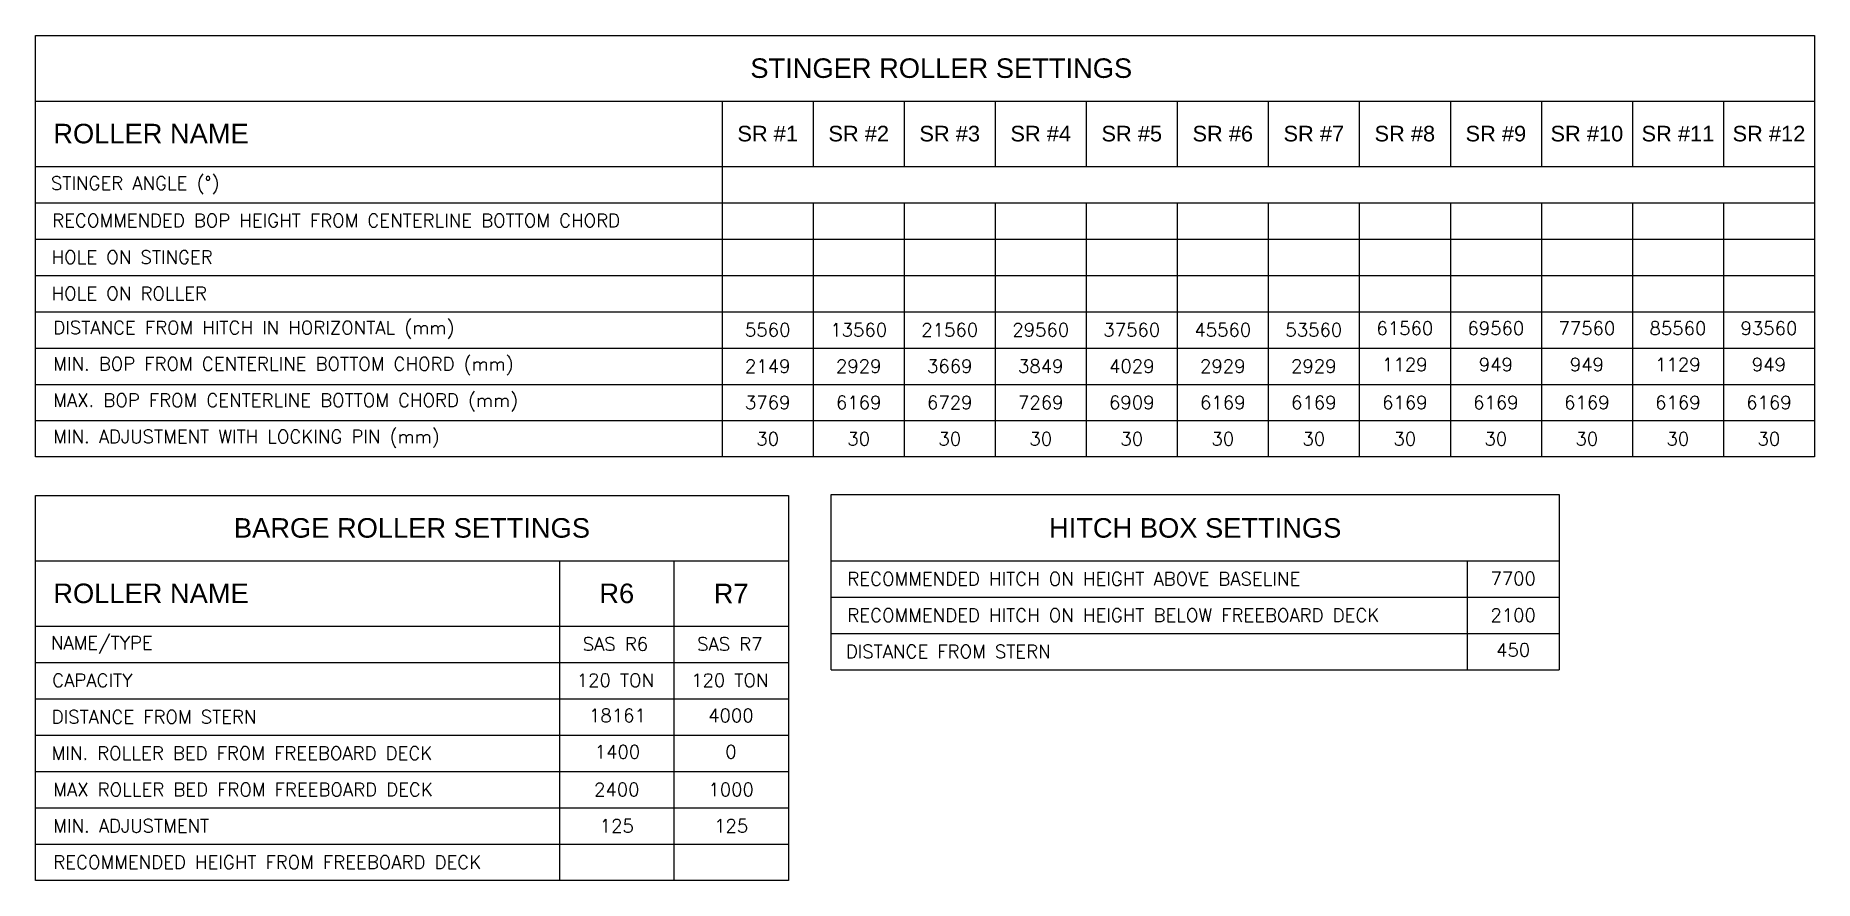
# Model space of a CAD drawing. Extents: x -77424 to 170509, y -26698 to 150000.
# Drawn here: x 0 to 91118, y 106726 to 150000 of the extents above; entities that cross this region are included whole.
import ezdxf

# ---------------------------------------------------------------- set-up
doc = ezdxf.new("R2010")
doc.units = 0
doc.header["$LTSCALE"] = 3.5
doc.header["$MEASUREMENT"] = 0
doc.layers.get('0').update_dxf_attribs({"linetype": 'CONTINUOUS'})
doc.layers.add('DIM', color=1, linetype='CONTINUOUS')
doc.styles.add('ROMANS', font='romans')
doc.styles.add('USOS-Text', font='arial.ttf')

msp = doc.modelspace()

# ---------------------------------------------------------------- texts
at = {"style": 'USOS-Text'}
for s, insert, char_height, width, attachment_point in [('{\\C3;STINGER ROLLER SETTINGS}', (46390.9, 148324.4), 1000, 21232.543, 5), ('{\\C3;ROLLER NAME}', (907.1, 144973.1), 1000, 21232.543, 4), ('{\\C3;SR #1}', (37500.7, 144973.1), 800, 4398.396, 5), ('{\\C3;SR #2}', (42163.1, 144973.1), 800, 4398.396, 5), ('{\\C3;SR #3}', (46825.5, 144973.1), 800, 4398.396, 5), ('{\\C3;SR #4}', (51487.8, 144973.1), 800, 4398.396, 5), ('{\\C3;SR #5}', (56150.2, 144973.1), 800, 4398.396, 5), ('{\\C3;SR #6}', (60812.6, 144973.1), 800, 4398.396, 5), ('{\\C3;SR #7}', (65475, 144973.1), 800, 18267.64, 5), ('{\\C3;SR #8}', (70137.4, 144973.1), 800, 18267.64, 5), ('{\\C3;SR #9}', (74799.7, 144973.1), 800, 18267.64, 5), ('{\\C3;SR #10}', (79462.1, 144973.1), 800, 18267.64, 5), ('{\\C3;SR #11}', (84124.5, 144973.1), 800, 18267.64, 5), ('{\\C3;SR #12}', (88786.9, 144973.1), 800, 18267.64, 5), ('{\\C3;BARGE ROLLER SETTINGS}', (19280, 124774.2), 1000, 28000.822, 5), ('{\\C3;HITCH BOX SETTINGS}', (59398, 124774.2), 1000, 21232.543, 5), ('{\\C3;ROLLER NAME}', (907.1, 121422.9), 1000, 21232.543, 4), ('\\C3;R6', (29769.9, 121422.9), 1000, 4398.396, 5), ('\\C3;R7', (35629.4, 121422.9), 1000, 4398.396, 5)]:
    msp.add_mtext(s, dxfattribs=dict(at, insert=insert, char_height=char_height, width=width, attachment_point=attachment_point))
at = {"layer": 'DIM', "color": 2, "ltscale": 0.1, "char_height": 680, "style": 'ROMANS'}
for s, insert, attachment_point in [('STINGER ANGLE (%%D)', (785.6, 142328.6), 4), ('RECOMMENDED BOP HEIGHT FROM CENTERLINE BOTTOM CHORD', (850.8, 140524.1), 4), ('HOLE ON STINGER', (824.5, 138652.1), 4), ('HOLE ON ROLLER', (824.5, 136791.9), 4), ('DISTANCE FROM HITCH IN HORIZONTAL (mm)', (907.1, 134926.4), 4), ('5560', (37500.7, 134926.4), 5), ('13560', (42163.1, 134926.4), 5), ('21560', (46825.5, 134926.4), 5), ('29560', (51487.8, 134926.4), 5), ('37560', (56150.2, 134926.4), 5), ('45560', (60812.6, 134926.4), 5), ('53560', (65475, 134926.4), 5), ('61560', (70137.4, 135007.7), 5), ('69560', (74799.7, 135007.7), 5), ('77560', (79462.1, 135007.7), 5), ('85560', (84124.5, 135007.7), 5), ('93560', (88786.9, 135007.7), 5), ('MIN. BOP FROM CENTERLINE BOTTOM CHORD (mm)', (907.1, 133066.2), 4), ('2149', (37500.7, 133066.2), 5), ('2929', (42163.1, 133066.2), 5), ('3669', (46825.5, 133066.2), 5), ('3849', (51487.8, 133066.2), 5), ('4029', (56150.2, 133066.2), 5), ('2929', (60812.6, 133066.2), 5), ('2929', (65475, 133066.2), 5), ('1129', (70137.4, 133147.5), 5), ('949', (74799.7, 133147.5), 5), ('949', (79462.1, 133147.5), 5), ('1129', (84124.5, 133147.5), 5), ('949', (88786.9, 133147.5), 5), ('MAX. BOP FROM CENTERLINE BOTTOM CHORD (mm)', (907.1, 131206), 4), ('3769', (37500.7, 131206), 5), ('6169', (42163.1, 131206), 5), ('6729', (46825.5, 131206), 5), ('7269', (51487.8, 131206), 5), ('6909', (56150.2, 131206), 5), ('6169', (60812.6, 131206), 5), ('6169', (65475, 131206), 5), ('6169', (70137.4, 131206), 5), ('6169', (74799.7, 131206), 5), ('6169', (79462.1, 131206), 5), ('6169', (84124.5, 131206), 5), ('6169', (88786.9, 131206), 5), ('MIN. ADJUSTMENT WITH LOCKING PIN (mm)', (907.1, 129345.8), 4), ('30', (37500.7, 129345.8), 5), ('30', (42163.1, 129345.8), 5), ('30', (46825.5, 129345.8), 5), ('30', (51487.8, 129345.8), 5), ('30', (56150.2, 129345.8), 5), ('30', (60812.6, 129345.8), 5), ('30', (65475, 129345.8), 5), ('30', (70137.4, 129345.8), 5), ('30', (74799.7, 129345.8), 5), ('30', (79462.1, 129345.8), 5), ('30', (84124.5, 129345.8), 5), ('30', (88786.9, 129345.8), 5), ('RECOMMENDED HITCH ON HEIGHT ABOVE BASELINE', (41583, 122168.5), 4), ('7700', (75686, 122187), 5), ('RECOMMENDED HITCH ON HEIGHT BELOW FREEBOARD DECK', (41583, 120308.2), 4), ('2100', (75686, 120308.2), 5), ('NAME/TYPE', (785.6, 118778.5), 4), ('SAS R6', (29699.5, 118835.7), 5), ('SAS R7', (35559, 118835.7), 5), ('DISTANCE FROM STERN', (41500.3, 118453.2), 4), ('450', (75686, 118529.3), 5), ('CAPACITY', (850.8, 116974), 4), ('120 TON', (29699.5, 116975.4), 5), ('120 TON', (35559, 116975.4), 5), ('DISTANCE FROM STERN', (824.5, 115102), 4), ('18161', (29804.7, 115178), 5), ('4000', (35619, 115178), 5), ('MIN. ROLLER BED FROM FREEBOARD DECK', (824.5, 113241.7), 4), ('1400', (29804.7, 113317.8), 5), ('0', (35619, 113317.8), 5), ('MAX ROLLER BED FROM FREEBOARD DECK', (907.1, 111376.3), 4), ('2400', (29769.9, 111376.3), 5), ('1000', (35629.4, 111376.3), 5), ('MIN. ADJUSTMENT', (907.1, 109516.1), 4), ('125', (29769.9, 109516.1), 5), ('125', (35629.4, 109516.1), 5), ('RECOMMENDED HEIGHT FROM FREEBOARD DECK', (907.1, 107655.9), 4)]:
    msp.add_mtext(s, dxfattribs=dict(at, insert=insert, attachment_point=attachment_point))

# ---------------------------------------------------------------- linework, layer by layer
at = {"color": 3}
for p, q in [((0, 146648.7), (91118.1, 146648.7)), ((35169.5, 146648.7), (35169.5, 128415.7)), ((39831.9, 146648.7), (39831.9, 143297.4)), ((44494.3, 146648.7), (44494.3, 143297.4)), ((49156.7, 146648.7), (49156.7, 143297.4)), ((53819, 146648.7), (53819, 143297.4)), ((58481.4, 146648.7), (58481.4, 143297.4)), ((63143.8, 146648.7), (63143.8, 143297.4)), ((67806.2, 146648.7), (67806.2, 143297.4)), ((72468.5, 146648.7), (72468.5, 143297.4)), ((77130.9, 146648.7), (77130.9, 143297.4)), ((81793.3, 146648.7), (81793.3, 143297.4)), ((86455.7, 146648.7), (86455.7, 143297.4)), ((0, 143297.4), (91118.1, 143297.4)), ((39831.9, 141437.2), (39831.9, 128415.7)), ((44494.3, 141437.2), (44494.3, 128415.7)), ((49156.7, 141437.2), (49156.7, 128415.7)), ((53819, 141437.2), (53819, 128415.7)), ((58481.4, 141437.2), (58481.4, 128415.7)), ((63143.8, 141437.2), (63143.8, 128415.7)), ((67806.2, 141437.2), (67806.2, 128415.7)), ((72468.5, 141437.2), (72468.5, 128415.7)), ((77130.9, 141437.2), (77130.9, 128415.7)), ((81793.3, 141437.2), (81793.3, 128415.7)), ((86455.7, 141437.2), (86455.7, 128415.7)), ((0, 106725.8), (0, 126449.9)), ((0, 126449.9), (38559.1, 126449.9)), ((38559.1, 126449.9), (38559.1, 106725.8)), ((40759.7, 117517.9), (40759.7, 126486)), ((40759.7, 126486), (78035.7, 126486)), ((78035.7, 126486), (78035.7, 117517.9)), ((0, 123098.6), (38559.1, 123098.6)), ((26840.2, 123098.6), (26840.2, 106725.8)), ((32699.6, 123098.6), (32699.6, 119747.3)), ((40759.7, 123098.6), (78035.7, 123098.6)), ((73335.7, 123098.6), (73335.7, 117517.9)), ((0, 119747.3), (38559.1, 119747.3)), ((32699.6, 119747.3), (32699.6, 106725.8)), ((40759.7, 117517.9), (78035.7, 117517.9)), ((38559.1, 106725.8), (0, 106725.8))]:
    msp.add_line(p, q, dxfattribs=at)
at = {"color": 1}
for p, q in [((0, 141437.2), (91118.1, 141437.2)), ((0, 139577), (91118.1, 139577)), ((0, 137716.8), (91118.1, 137716.8)), ((0, 135856.5), (91118.1, 135856.5)), ((0, 133996.3), (91118.1, 133996.3)), ((0, 132136.1), (91118.1, 132136.1)), ((0, 130275.9), (91118.1, 130275.9)), ((40759.7, 121238.4), (78035.7, 121238.4)), ((40759.7, 119378.1), (78035.7, 119378.1)), ((0, 117887.1), (38559.1, 117887.1)), ((0, 116026.8), (38559.1, 116026.8)), ((0, 114166.6), (38559.1, 114166.6)), ((0, 112306.4), (38559.1, 112306.4)), ((0, 110446.2), (38559.1, 110446.2)), ((0, 108586), (38559.1, 108586))]:
    msp.add_line(p, q, dxfattribs=at)
at = {"color": 3}
msp.add_lwpolyline([(0, 128415.7), (0, 150000), (91118.1, 150000), (91118.1, 128415.7)], close=True, dxfattribs=at)

msp.set_redraw_order([(e.dxf.handle, doc.entitydb.next_handle()) for e in msp.query("TEXT MTEXT ATTDEF DIMENSION ARC_DIMENSION")])  # texts and dimensions are drawn at this point

doc.saveas('drawing.dxf')
